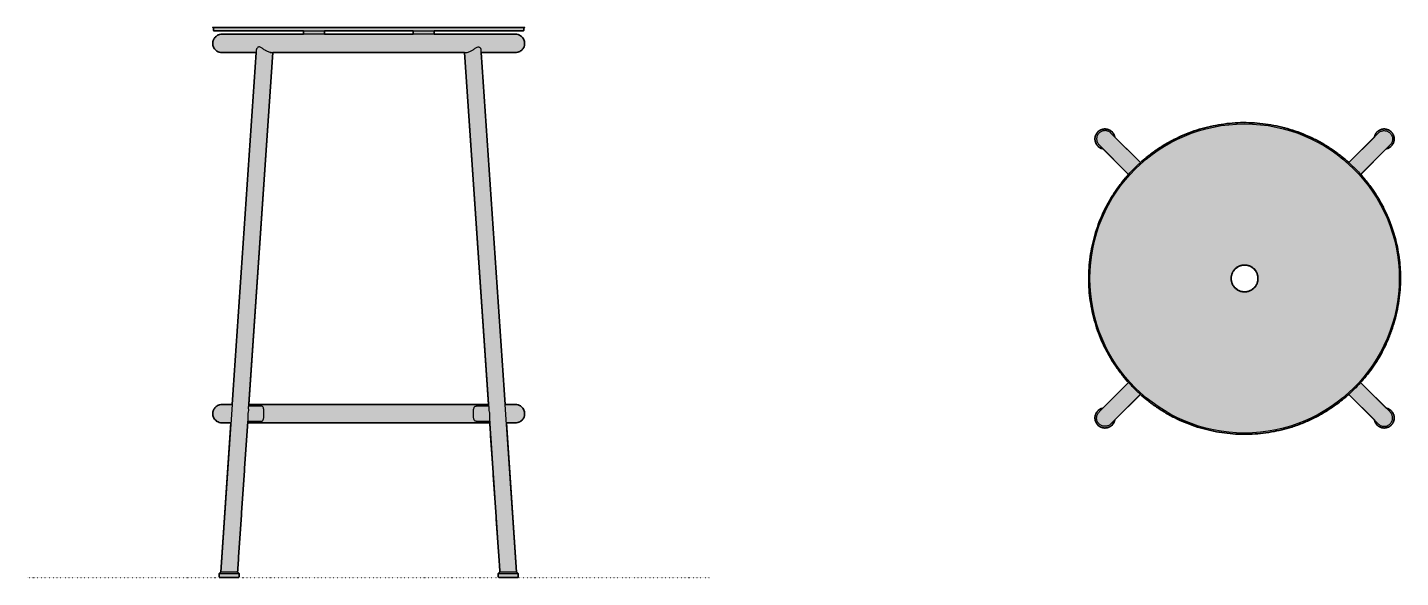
# Model space of a CAD drawing. Header units: millimetres. Extents: x 0 to 1638, y 0 to 657.
import ezdxf

# ---------------------------------------------------------------- set-up
doc = ezdxf.new("R2010")
doc.units = ezdxf.units.MM
doc.linetypes.add('Dots', pattern=[1, 0, -1])
doc.layers.add('Blocks', color=7, linetype='Continuous')
doc.layers.add('Blocks$Fill', color=7, linetype='Continuous', true_color=0xffffff)
for name, color, linetype, lineweight, true_color in [('Blocks$Inner', 7, 'Continuous', 25, 0x007f00), ('Blocks$Outline', 7, 'Continuous', 35, 0xff3f3f), ('Groud', 7, 'Dots', 25, 0x243775)]:
    doc.layers.add(name, color=color, linetype=linetype, lineweight=lineweight, true_color=true_color)

# ---------------------------------------------------------------- blocks, each defined once
blk = doc.blocks.new('Circa Barstool Low Top')
at = {"layer": 'Blocks$Fill'}
h = blk.add_hatch(color=256, dxfattribs=at)
h.paths.add_polyline_path([(450.4, 106), (480.8, 136.5), (481.2, 136.5), (481.6, 136.6), (481.9, 136.8), (482.3, 136.9), (482.7, 137), (483.1, 137.2), (483.4, 137.3), (483.8, 137.5), (484.2, 137.7), (484.5, 137.9), (484.9, 138.1), (485.2, 138.3), (485.5, 138.6), (485.9, 138.8), (486.2, 139.1), (486.5, 139.4), (486.8, 139.6), (487.1, 139.9), (487.4, 140.2), (487.6, 140.6), (487.9, 140.9), (488.1, 141.2), (488.4, 141.5), (488.6, 141.9), (488.8, 142.2), (489, 142.6), (489.2, 142.9), (489.4, 143.3), (489.5, 143.7), (489.7, 144), (489.8, 144.4), (489.9, 144.8), (490, 145.1), (490.1, 145.5), (490.2, 145.9), (490.3, 146.3), (490.3, 146.7), (490.4, 147.1), (490.4, 147.5), (490.4, 147.9), (490.4, 148.3), (490.4, 148.7), (490.4, 149.1), (490.3, 149.5), (490.3, 149.9), (490.2, 150.3), (490.2, 150.8), (490.1, 151.2), (489.9, 151.6), (489.8, 151.9), (489.7, 152.3), (489.5, 152.7), (489.4, 153.1), (489.2, 153.5), (489, 153.8), (488.8, 154.2), (488.6, 154.5), (488.4, 154.9), (488.2, 155.2), (487.9, 155.5), (487.7, 155.8), (487.4, 156.1), (487.2, 156.4), (486.9, 156.7), (486.6, 157), (486.3, 157.2), (486, 157.5), (485.7, 157.7), (485.4, 158), (485.1, 158.2), (484.7, 158.4), (484.4, 158.6), (484, 158.8), (483.7, 159), (483.3, 159.2), (482.9, 159.4), (482.5, 159.5), (482.1, 159.6), (481.7, 159.8), (481.3, 159.9), (480.9, 160), (480.5, 160), (480.1, 160.1), (479.7, 160.2), (479.3, 160.2), (478.9, 160.2), (478.5, 160.2), (478.1, 160.2), (477.7, 160.2), (477.3, 160.2), (476.9, 160.1), (476.5, 160.1), (476.1, 160), (475.7, 159.9), (475.3, 159.8), (475, 159.7), (474.6, 159.6), (474.2, 159.5), (473.9, 159.3), (473.5, 159.2), (473.1, 159), (472.8, 158.8), (472.4, 158.6), (472.1, 158.4), (471.7, 158.2), (471.4, 158), (471.1, 157.7), (470.7, 157.5), (470.4, 157.2), (470.1, 156.9), (469.8, 156.6), (469.5, 156.3), (469.3, 156), (469, 155.7), (468.8, 155.3), (468.5, 155), (468.3, 154.7), (468.1, 154.3), (467.9, 154), (467.7, 153.6), (467.5, 153.2), (467.4, 152.9), (467.2, 152.5), (467.1, 152.1), (466.9, 151.7), (466.8, 151.4), (466.7, 151), (466.7, 150.6), (436.2, 120.2), (431.7, 124.1), (427.1, 127.8), (424.5, 129.9), (421.8, 131.8), (419.1, 133.8), (416.4, 135.7), (413.7, 137.5), (410.9, 139.3), (408.1, 141), (405.2, 142.7), (402.4, 144.3), (399.4, 145.9), (396.5, 147.4), (393.6, 148.9), (390.6, 150.3), (387.6, 151.7), (384.5, 153), (381.5, 154.3), (378.4, 155.5), (375.3, 156.7), (372.2, 157.8), (369, 158.8), (365.9, 159.8), (362.7, 160.7), (359.5, 161.6), (356.3, 162.4), (353.1, 163.2), (349.9, 163.9), (346.6, 164.5), (343.4, 165.1), (340.1, 165.6), (336.8, 166.1), (333.5, 166.5), (330.3, 166.9), (327, 167.2), (323.7, 167.4), (320.4, 167.6), (317.1, 167.7), (313.8, 167.8), (310.4, 167.8), (307.1, 167.7), (303.8, 167.6), (300.5, 167.4), (297.2, 167.2), (293.9, 166.9), (290.6, 166.6), (287.4, 166.2), (284.1, 165.7), (280.8, 165.2), (277.6, 164.6), (274.3, 163.9), (271.1, 163.2), (267.9, 162.5), (264.7, 161.7), (261.5, 160.8), (258.3, 159.9), (255.1, 158.9), (252, 157.9), (248.9, 156.8), (245.8, 155.6), (242.7, 154.4), (239.6, 153.2), (236.6, 151.9), (233.6, 150.5), (230.6, 149.1), (227.6, 147.6), (224.7, 146.1), (221.8, 144.5), (218.9, 142.9), (216.1, 141.2), (213.3, 139.5), (210.5, 137.7), (207.7, 135.8), (205, 134), (202.3, 132), (199.6, 130.1), (197, 128.1), (194.4, 126), (191, 123.1), (187.6, 120.2), (157.2, 150.6), (157.1, 151), (157, 151.4), (156.9, 151.7), (156.8, 152.1), (156.6, 152.5), (156.5, 152.9), (156.3, 153.2), (156.1, 153.6), (156, 154), (155.8, 154.3), (155.5, 154.7), (155.3, 155), (155.1, 155.3), (154.8, 155.7), (154.6, 156), (154.3, 156.3), (154, 156.6), (153.7, 156.9), (153.4, 157.2), (153.1, 157.5), (152.8, 157.7), (152.4, 158), (152.1, 158.2), (151.8, 158.4), (151.4, 158.6), (151.1, 158.8), (150.7, 159), (150.3, 159.2), (150, 159.3), (149.6, 159.5), (149.2, 159.6), (148.9, 159.7), (148.5, 159.8), (148.1, 159.9), (147.7, 160), (147.4, 160.1), (147, 160.1), (146.6, 160.2), (146.2, 160.2), (145.8, 160.2), (145.3, 160.2), (144.9, 160.2), (144.5, 160.2), (144.1, 160.2), (143.7, 160.1), (143.3, 160), (142.9, 160), (142.5, 159.9), (142.1, 159.8), (141.7, 159.6), (141.3, 159.5), (140.9, 159.4), (140.5, 159.2), (140.2, 159), (139.8, 158.8), (139.4, 158.6), (139.1, 158.4), (138.8, 158.2), (138.4, 158), (138.1, 157.7), (137.8, 157.5), (137.5, 157.2), (137.2, 157), (136.9, 156.7), (136.7, 156.4), (136.4, 156.1), (136.1, 155.8), (135.9, 155.5), (135.7, 155.2), (135.4, 154.9), (135.2, 154.5), (135, 154.2), (134.8, 153.8), (134.6, 153.5), (134.4, 153.1), (134.3, 152.7), (134.1, 152.3), (134, 151.9), (133.9, 151.6), (133.8, 151.2), (133.7, 150.8), (133.6, 150.3), (133.5, 149.9), (133.5, 149.5), (133.4, 149.1), (133.4, 148.7), (133.4, 148.3), (133.4, 147.9), (133.4, 147.5), (133.5, 147.1), (133.5, 146.7), (133.6, 146.3), (133.6, 145.9), (133.7, 145.5), (133.8, 145.1), (133.9, 144.8), (134, 144.4), (134.2, 144), (134.3, 143.7), (134.5, 143.3), (134.6, 142.9), (134.8, 142.6), (135, 142.2), (135.2, 141.9), (135.5, 141.5), (135.7, 141.2), (135.9, 140.9), (136.2, 140.6), (136.5, 140.2), (136.7, 139.9), (137, 139.6), (137.3, 139.4), (137.6, 139.1), (138, 138.8), (138.3, 138.6), (138.6, 138.3), (139, 138.1), (139.3, 137.9), (139.7, 137.7), (140, 137.5), (140.4, 137.3), (140.8, 137.2), (141.1, 137), (141.5, 136.9), (141.9, 136.8), (142.3, 136.6), (142.7, 136.5), (143, 136.5), (173.5, 106), (170, 102), (166.6, 97.8), (164.5, 95.2), (162.5, 92.6), (160.6, 89.9), (158.7, 87.2), (156.8, 84.5), (155, 81.7), (153.3, 78.9), (151.6, 76.1), (149.9, 73.2), (148.3, 70.3), (146.8, 67.4), (145.3, 64.4), (143.8, 61.4), (142.5, 58.4), (141.1, 55.4), (139.8, 52.4), (138.6, 49.3), (137.4, 46.2), (136.3, 43.1), (135.3, 40), (134.2, 36.8), (133.3, 33.6), (132.4, 30.5), (131.6, 27.3), (130.8, 24), (130.1, 20.8), (129.4, 17.6), (128.8, 14.3), (128.2, 11.1), (127.8, 7.8), (127.3, 4.5), (126.9, 1.2), (126.6, -2.1), (126.4, -5.4), (126.2, -8.7), (126, -12), (125.9, -15.3), (125.9, -18.6), (126, -21.9), (126.1, -25.2), (126.2, -28.5), (126.4, -31.8), (126.7, -35.1), (127, -38.4), (127.4, -41.7), (127.9, -44.9), (128.4, -48.2), (128.9, -51.5), (129.5, -54.7), (130.2, -58), (131, -61.2), (131.7, -64.4), (132.6, -67.6), (133.5, -70.8), (134.5, -73.9), (135.5, -77.1), (136.6, -80.2), (137.7, -83.3), (138.9, -86.4), (140.1, -89.5), (141.4, -92.5), (142.8, -95.5), (144.2, -98.5), (145.6, -101.5), (147.1, -104.4), (148.7, -107.4), (150.3, -110.2), (151.9, -113.1), (153.7, -115.9), (155.4, -118.7), (157.2, -121.5), (159.1, -124.2), (161, -126.9), (163, -129.6), (165, -132.2), (167, -134.8), (170.2, -138.7), (173.5, -142.5), (143, -173), (142.7, -173), (142.3, -173.1), (141.9, -173.2), (141.5, -173.4), (141.1, -173.5), (140.8, -173.6), (140.4, -173.8), (140, -174), (139.7, -174.2), (139.3, -174.4), (139, -174.6), (138.6, -174.8), (138.3, -175.1), (138, -175.3), (137.6, -175.6), (137.3, -175.8), (137, -176.1), (136.7, -176.4), (136.5, -176.7), (136.2, -177), (135.9, -177.4), (135.7, -177.7), (135.5, -178), (135.2, -178.4), (135, -178.7), (134.8, -179.1), (134.6, -179.4), (134.5, -179.8), (134.3, -180.1), (134.2, -180.5), (134, -180.9), (133.9, -181.2), (133.8, -181.6), (133.7, -182), (133.6, -182.4), (133.6, -182.8), (133.5, -183.2), (133.5, -183.6), (133.4, -184), (133.4, -184.4), (133.4, -184.8), (133.4, -185.2), (133.4, -185.6), (133.5, -186), (133.5, -186.4), (133.6, -186.8), (133.7, -187.2), (133.8, -187.6), (133.9, -188), (134, -188.4), (134.1, -188.8), (134.3, -189.2), (134.4, -189.6), (134.6, -190), (134.8, -190.3), (135, -190.7), (135.2, -191), (135.4, -191.4), (135.7, -191.7), (135.9, -192), (136.1, -192.3), (136.4, -192.6), (136.7, -192.9), (136.9, -193.2), (137.2, -193.5), (137.5, -193.7), (137.8, -194), (138.1, -194.2), (138.4, -194.5), (138.8, -194.7), (139.1, -194.9), (139.4, -195.1), (139.8, -195.3), (140.2, -195.5), (140.5, -195.7), (140.9, -195.8), (141.3, -196), (141.7, -196.1), (142.1, -196.2), (142.5, -196.4), (142.9, -196.4), (143.3, -196.5), (143.7, -196.6), (144.1, -196.6), (144.5, -196.7), (144.9, -196.7), (145.3, -196.7), (145.8, -196.7), (146.2, -196.7), (146.6, -196.7), (147, -196.6), (147.4, -196.6), (147.7, -196.5), (148.1, -196.4), (148.5, -196.3), (148.9, -196.2), (149.2, -196.1), (149.6, -196), (150, -195.8), (150.3, -195.7), (150.7, -195.5), (151.1, -195.3), (151.4, -195.1), (151.8, -194.9), (152.1, -194.7), (152.4, -194.4), (152.8, -194.2), (153.1, -193.9), (153.4, -193.7), (153.7, -193.4), (154, -193.1), (154.3, -192.8), (154.6, -192.5), (154.8, -192.2), (155.1, -191.8), (155.3, -191.5), (155.5, -191.2), (155.8, -190.8), (156, -190.4), (156.1, -190.1), (156.3, -189.7), (156.5, -189.4), (156.6, -189), (156.8, -188.6), (156.9, -188.2), (157, -187.8), (157.1, -187.5), (157.2, -187.1), (187.7, -156.6), (191.3, -159.8), (195, -162.9), (197.6, -164.9), (200.2, -166.9), (202.9, -168.9), (205.6, -170.8), (208.3, -172.7), (211.1, -174.5), (213.9, -176.3), (216.7, -178), (219.5, -179.7), (222.4, -181.3), (225.3, -182.8), (228.3, -184.3), (231.3, -185.8), (234.2, -187.2), (237.3, -188.6), (240.3, -189.9), (243.4, -191.1), (246.5, -192.3), (249.6, -193.4), (252.7, -194.5), (255.8, -195.6), (259, -196.5), (262.2, -197.4), (265.4, -198.3), (268.6, -199.1), (271.8, -199.8), (275, -200.5), (278.3, -201.1), (281.5, -201.7), (284.8, -202.2), (288.1, -202.7), (291.4, -203.1), (294.7, -203.4), (298, -203.7), (301.3, -203.9), (304.6, -204.1), (307.9, -204.2), (311.2, -204.2), (314.5, -204.2), (317.8, -204.1), (321.1, -204), (324.4, -203.8), (327.7, -203.5), (331, -203.2), (334.2, -202.9), (337.4, -202.5), (340.7, -202), (343.9, -201.4), (350.1, -200.3), (356.3, -198.9), (362.2, -197.3), (368.1, -195.5), (371.6, -194.4), (375.2, -193.1), (378.6, -191.8), (382, -190.5), (385.3, -189.1), (388.6, -187.7), (391.8, -186.2), (395, -184.6), (398.4, -182.9), (401.7, -181.1), (405.3, -179.1), (409, -176.9), (412.9, -174.4), (416.8, -171.8), (421, -168.9), (425.2, -165.8), (428.6, -163), (432.1, -160.2), (436.2, -156.6), (466.7, -187.1), (466.7, -187.5), (466.8, -187.8), (466.9, -188.2), (467.1, -188.6), (467.2, -189), (467.4, -189.4), (467.5, -189.7), (467.7, -190.1), (467.9, -190.4), (468.1, -190.8), (468.3, -191.2), (468.5, -191.5), (468.8, -191.8), (469, -192.2), (469.3, -192.5), (469.5, -192.8), (469.8, -193.1), (470.1, -193.4), (470.4, -193.7), (470.7, -193.9), (471.1, -194.2), (471.4, -194.4), (471.7, -194.7), (472.1, -194.9), (472.4, -195.1), (472.8, -195.3), (473.1, -195.5), (473.5, -195.7), (473.9, -195.8), (474.2, -196), (474.6, -196.1), (475, -196.2), (475.3, -196.3), (475.7, -196.4), (476.1, -196.5), (476.5, -196.6), (476.9, -196.6), (477.3, -196.7), (477.7, -196.7), (478.1, -196.7), (478.5, -196.7), (478.9, -196.7), (479.3, -196.7), (479.7, -196.6), (480.1, -196.6), (480.5, -196.5), (480.9, -196.4), (481.3, -196.4), (481.7, -196.2), (482.1, -196.1), (482.5, -196), (482.9, -195.8), (483.3, -195.7), (483.7, -195.5), (484, -195.3), (484.4, -195.1), (484.7, -194.9), (485.1, -194.7), (485.4, -194.5), (485.7, -194.2), (486, -194), (486.3, -193.7), (486.6, -193.5), (486.9, -193.2), (487.2, -192.9), (487.4, -192.6), (487.7, -192.3), (487.9, -192), (488.2, -191.7), (488.4, -191.4), (488.6, -191), (488.8, -190.7), (489, -190.3), (489.2, -190), (489.4, -189.6), (489.5, -189.2), (489.7, -188.8), (489.8, -188.4), (489.9, -188), (490.1, -187.6), (490.2, -187.2), (490.2, -186.8), (490.3, -186.4), (490.3, -186), (490.4, -185.6), (490.4, -185.2), (490.4, -184.8), (490.4, -184.4), (490.4, -184), (490.4, -183.6), (490.3, -183.2), (490.3, -182.8), (490.2, -182.4), (490.1, -182), (490, -181.6), (489.9, -181.2), (489.8, -180.9), (489.7, -180.5), (489.5, -180.1), (489.4, -179.8), (489.2, -179.4), (489, -179.1), (488.8, -178.7), (488.6, -178.4), (488.4, -178), (488.1, -177.7), (487.9, -177.4), (487.6, -177), (487.4, -176.7), (487.1, -176.4), (486.8, -176.1), (486.5, -175.8), (486.2, -175.6), (485.9, -175.3), (485.5, -175.1), (485.2, -174.8), (484.9, -174.6), (484.5, -174.4), (484.2, -174.2), (483.8, -174), (483.4, -173.8), (483.1, -173.6), (482.7, -173.5), (482.3, -173.4), (481.9, -173.2), (481.6, -173.1), (481.2, -173), (480.8, -173), (450.3, -142.5), (453.5, -138.9), (457.1, -134.5), (460.5, -130.1), (464, -125.3), (467.4, -120.4), (470.7, -115.1), (473.9, -109.7), (475.4, -106.9), (477, -104), (479.9, -98.2), (481.3, -95.1), (482.7, -91.9), (484, -88.8), (485.3, -85.6), (486.5, -82.3), (489.9, -72.2), (492.7, -61.8), (493.6, -58.3), (494.3, -54.9), (494.9, -51.5), (495.5, -48.1), (496, -44.7), (496.8, -38.2), (497.2, -35), (497.4, -31.7), (497.8, -25.5), (497.9, -19.2), (497.9, -13.3), (497.6, -7.4), (497.2, -1.8), (496.6, 3.7), (495.8, 10), (494.7, 16.2), (493.5, 21.9), (492.2, 27.6), (490.8, 32.8), (489.3, 37.9), (487.7, 42.6), (486, 47.2), (484.4, 51.3), (482.7, 55.5), (481.2, 58.9), (479.6, 62.3), (478.1, 65.3), (476.6, 68.2), (473.8, 73.5), (470.8, 78.5), (467.7, 83.5), (464.4, 88.4), (462.3, 91.2), (460.2, 94), (458.1, 96.8), (455.9, 99.5), (453.2, 102.8)], flags=0)
h.paths.add_polyline_path([(327.9, -18.2), (327.9, -18.6), (327.9, -19), (327.9, -19.3), (327.9, -19.7), (327.8, -20), (327.8, -20.4), (327.7, -20.8), (327.6, -21.2), (327.6, -21.5), (327.5, -21.9), (327.4, -22.3), (327.3, -22.6), (327.2, -23), (327.1, -23.4), (326.9, -23.8), (326.8, -24.1), (326.6, -24.5), (326.5, -24.9), (326.3, -25.2), (326.1, -25.6), (325.9, -25.9), (325.7, -26.3), (325.5, -26.7), (325.3, -27), (325.1, -27.3), (324.8, -27.7), (324.6, -28), (324.3, -28.3), (324.1, -28.6), (323.8, -29), (323.5, -29.3), (323.2, -29.6), (322.9, -29.8), (322.6, -30.1), (322.3, -30.4), (322, -30.7), (321.7, -30.9), (321.3, -31.2), (321, -31.4), (320.7, -31.6), (320.3, -31.9), (320, -32.1), (319.6, -32.3), (319.3, -32.5), (318.9, -32.6), (318.5, -32.8), (318.2, -33), (317.8, -33.1), (317.4, -33.3), (317.1, -33.4), (316.7, -33.5), (316.3, -33.6), (315.9, -33.7), (315.6, -33.8), (315.2, -33.9), (314.8, -34), (314.5, -34), (314.1, -34.1), (313.7, -34.1), (313.4, -34.2), (313, -34.2), (312.6, -34.2), (312.3, -34.2), (311.9, -34.2), (311.6, -34.2), (311.2, -34.2), (310.8, -34.2), (310.5, -34.2), (310.1, -34.1), (309.7, -34.1), (309.4, -34), (309, -34), (308.6, -33.9), (308.3, -33.8), (307.9, -33.7), (307.5, -33.6), (307.1, -33.5), (306.8, -33.4), (306.4, -33.3), (306, -33.1), (305.7, -33), (305.3, -32.8), (304.9, -32.6), (304.6, -32.5), (304.2, -32.3), (303.9, -32.1), (303.5, -31.9), (303.2, -31.6), (302.8, -31.4), (302.5, -31.2), (302.2, -30.9), (301.8, -30.7), (301.5, -30.4), (301.2, -30.1), (300.9, -29.8), (300.6, -29.6), (300.3, -29.3), (300, -29), (299.8, -28.6), (299.5, -28.3), (299.2, -28), (299, -27.7), (298.8, -27.3), (298.5, -27), (298.3, -26.7), (298.1, -26.3), (297.9, -25.9), (297.7, -25.6), (297.5, -25.2), (297.4, -24.9), (297.2, -24.5), (297, -24.1), (296.9, -23.8), (296.8, -23.4), (296.6, -23), (296.5, -22.6), (296.4, -22.3), (296.3, -21.9), (296.3, -21.5), (296.2, -21.2), (296.1, -20.8), (296.1, -20.4), (296, -20), (296, -19.7), (296, -19.3), (295.9, -19), (295.9, -18.6), (295.9, -18.2), (295.9, -17.9), (295.9, -17.5), (296, -17.2), (296, -16.8), (296, -16.4), (296.1, -16.1), (296.1, -15.7), (296.2, -15.3), (296.3, -15), (296.3, -14.6), (296.4, -14.2), (296.5, -13.8), (296.6, -13.5), (296.8, -13.1), (296.9, -12.7), (297, -12.4), (297.2, -12), (297.4, -11.6), (297.5, -11.3), (297.7, -10.9), (297.9, -10.5), (298.1, -10.2), (298.3, -9.8), (298.5, -9.5), (298.8, -9.1), (299, -8.8), (299.2, -8.5), (299.5, -8.2), (299.8, -7.8), (300, -7.5), (300.3, -7.2), (300.6, -6.9), (300.9, -6.6), (301.2, -6.4), (301.5, -6.1), (301.8, -5.8), (302.2, -5.6), (302.5, -5.3), (302.8, -5.1), (303.2, -4.9), (303.5, -4.6), (303.9, -4.4), (304.2, -4.2), (304.6, -4), (304.9, -3.8), (305.3, -3.7), (305.7, -3.5), (306, -3.4), (306.4, -3.2), (306.8, -3.1), (307.1, -3), (307.5, -2.9), (307.9, -2.8), (308.3, -2.7), (308.6, -2.6), (309, -2.5), (309.4, -2.4), (309.7, -2.4), (310.1, -2.3), (310.5, -2.3), (310.8, -2.3), (311.2, -2.3), (311.6, -2.2), (311.9, -2.2), (312.3, -2.2), (312.6, -2.3), (313, -2.3), (313.4, -2.3), (313.7, -2.3), (314.1, -2.4), (314.5, -2.4), (314.8, -2.5), (315.2, -2.6), (315.6, -2.7), (315.9, -2.8), (316.3, -2.9), (316.7, -3), (317.1, -3.1), (317.4, -3.2), (317.8, -3.4), (318.2, -3.5), (318.5, -3.7), (318.9, -3.8), (319.3, -4), (319.6, -4.2), (320, -4.4), (320.3, -4.6), (320.7, -4.9), (321, -5.1), (321.3, -5.3), (321.7, -5.6), (322, -5.8), (322.3, -6.1), (322.6, -6.4), (322.9, -6.6), (323.2, -6.9), (323.5, -7.2), (323.8, -7.5), (324.1, -7.8), (324.3, -8.2), (324.6, -8.5), (324.8, -8.8), (325.1, -9.1), (325.3, -9.5), (325.5, -9.8), (325.7, -10.2), (325.9, -10.5), (326.1, -10.9), (326.3, -11.3), (326.5, -11.6), (326.6, -12), (326.8, -12.4), (326.9, -12.7), (327.1, -13.1), (327.2, -13.5), (327.3, -13.8), (327.4, -14.2), (327.5, -14.6), (327.6, -15), (327.6, -15.3), (327.7, -15.7), (327.8, -16.1), (327.8, -16.4), (327.9, -16.8), (327.9, -17.2), (327.9, -17.5), (327.9, -17.9)], flags=0)
at = {"layer": 'Blocks$Inner'}
for p, q in [((187.7, 120.1), (152.5, 155.3)), ((471.3, 155.3), (436.2, 120.1)), ((138.3, 141.2), (173.5, 106)), ((450.3, 105.9), (485.5, 141.2)), ((173.6, -142.4), (138.3, -177.6)), ((485.5, -177.6), (450.3, -142.4)), ((152.5, -191.8), (187.7, -156.5)), ((436.1, -156.6), (471.3, -191.8))]:
    blk.add_line(p, q, dxfattribs=at)
for radius in [184.5, 16]:
    blk.add_circle((311.9, -18.2), radius, dxfattribs=at)
for centre, start, end in [((145.4, 148.2), 11.4427, 258.5573), ((478.4, 148.2), 281.4427, 168.5573), ((145.4, -184.7), 101.4427, 348.5573), ((478.4, -184.7), 191.4427, 78.5573)]:
    blk.add_arc(centre, 12, start, end, dxfattribs=at)
for points, knots in [([(489.9, -72.2), (491.2, -67.6), (493.7, -58.5), (496.1, -45), (497.6, -31.9), (498.1, -19.5), (497.7, -7.6), (496.7, 4.2), (494.9, 15.9), (492.4, 27.3), (489.4, 37.6), (486.2, 46.9), (483, 55), (479.8, 62), (476.8, 68), (473.8, 73.5), (470.8, 78.5), (467.7, 83.5), (462.9, 90.6), (456, 99.7), (446.9, 110), (437.2, 119.5), (427.2, 128), (416.5, 135.8), (405.3, 142.8), (393.6, 149.1), (381.5, 154.4), (369.1, 158.9), (356.4, 162.6), (343.4, 165.3), (330.3, 167), (317.1, 167.9), (303.8, 167.8), (290.6, 166.7), (277.5, 164.7), (264.6, 161.8), (251.9, 158), (239.6, 153.3), (227.6, 147.7), (216, 141.3), (204.9, 134.1), (194.3, 126.1), (184.4, 117.4), (175.1, 108), (166.4, 97.9), (158.6, 87.3), (151.4, 76.1), (145.1, 64.5), (139.7, 52.4), (135.1, 40), (131.4, 27.3), (128.6, 14.4), (126.8, 1.2), (125.9, -12), (125.9, -25.2), (126.9, -38.4), (128.8, -51.5), (131.6, -64.4), (135.3, -77.1), (140, -89.5), (145.5, -101.6), (151.8, -113.2), (159, -124.3), (166.9, -134.9), (175.6, -144.9), (184.9, -154.3), (194.9, -163), (205.5, -170.9), (216.6, -178.1), (228.2, -184.5), (240.2, -190), (252.6, -194.7), (265.3, -198.4), (278.3, -201.3), (291.3, -203.2), (304.5, -204.2), (317.8, -204.3), (330.9, -203.4), (343.8, -201.6), (356.2, -199), (366.6, -196.1), (375.1, -193.2), (382, -190.6), (388.6, -187.7), (395.2, -184.6), (402, -181), (409.3, -176.8), (417.1, -171.7), (424.8, -166.1), (432.3, -160.1), (439.4, -153.8), (446.5, -146.7), (453.7, -138.8), (460.8, -130), (467.6, -120.3), (474.1, -109.6), (480.1, -98), (485.6, -85.5), (488.4, -76.7), (489.9, -72.2)], [0, 0, 0, 0, 0.012312, 0.024078, 0.035297, 0.045969, 0.056095, 0.065674, 0.076447, 0.086433, 0.095632, 0.104043, 0.111668, 0.118074, 0.123794, 0.128888, 0.133887, 0.138911, 0.143962, 0.155968, 0.168118, 0.179291, 0.190579, 0.201899, 0.213219, 0.224539, 0.235859, 0.247179, 0.258499, 0.269819, 0.281139, 0.292459, 0.303779, 0.315099, 0.326418, 0.337738, 0.349058, 0.360378, 0.371698, 0.383018, 0.394338, 0.405658, 0.416978, 0.428298, 0.439618, 0.450938, 0.462258, 0.473578, 0.484898, 0.496218, 0.507537, 0.518857, 0.530177, 0.541497, 0.552817, 0.564137, 0.575457, 0.586777, 0.598097, 0.609417, 0.620737, 0.632057, 0.643377, 0.654697, 0.666017, 0.677336, 0.688656, 0.699976, 0.711296, 0.722616, 0.733936, 0.745256, 0.756576, 0.767896, 0.779216, 0.790536, 0.801856, 0.813175, 0.824318, 0.835143, 0.845652, 0.85206, 0.858345, 0.864505, 0.870544, 0.876972, 0.884194, 0.892208, 0.901014, 0.908631, 0.916754, 0.925385, 0.934523, 0.944168, 0.95432, 0.964979, 0.976146, 0.987819, 1, 1, 1, 1]), ([(152.5, 155.3), (152.3, 155.4), (151.8, 156), (150.8, 156.7), (149.3, 157.5), (147.7, 158), (146.1, 158.3), (144.4, 158.2), (142.8, 157.9), (141.2, 157.3), (139.7, 156.5), (138.5, 155.5), (137.4, 154.2), (136.5, 152.8), (135.8, 151.3), (135.5, 149.6), (135.4, 148), (135.6, 146.3), (136, 144.7), (136.7, 143.2), (137.5, 142), (138.1, 141.4), (138.4, 141.2)], [0, 0, 0, 0, 0.017307, 0.070232, 0.123157, 0.176082, 0.229007, 0.281932, 0.334857, 0.387782, 0.440707, 0.493632, 0.546557, 0.599482, 0.652407, 0.705332, 0.758257, 0.811182, 0.864107, 0.917032, 0.969956, 1, 1, 1, 1]), ([(471.4, 155.3), (471.5, 155.4), (472, 156), (473.1, 156.7), (474.5, 157.5), (476.1, 158), (477.8, 158.3), (479.4, 158.2), (481.1, 157.9), (482.6, 157.3), (484.1, 156.5), (485.4, 155.5), (486.5, 154.2), (487.4, 152.8), (488, 151.3), (488.4, 149.6), (488.5, 148), (488.3, 146.3), (487.8, 144.7), (487.1, 143.2), (486.3, 142), (485.7, 141.4), (485.5, 141.2)], [0, 0, 0, 0, 0.017307, 0.070232, 0.123157, 0.176082, 0.229007, 0.281932, 0.334857, 0.387782, 0.440707, 0.493632, 0.546557, 0.599482, 0.652407, 0.705332, 0.758257, 0.811182, 0.864107, 0.917032, 0.969956, 1, 1, 1, 1]), ([(152.5, -191.8), (152.3, -191.9), (151.8, -192.4), (150.8, -193.2), (149.3, -194), (147.7, -194.5), (146.1, -194.7), (144.4, -194.7), (142.8, -194.4), (141.2, -193.8), (139.7, -193), (138.5, -192), (137.4, -190.7), (136.5, -189.3), (135.8, -187.7), (135.5, -186.1), (135.4, -184.5), (135.6, -182.8), (136, -181.2), (136.7, -179.7), (137.5, -178.5), (138.1, -177.9), (138.4, -177.7)], [0, 0, 0, 0, 0.017307, 0.070232, 0.123157, 0.176082, 0.229007, 0.281932, 0.334857, 0.387782, 0.440707, 0.493632, 0.546557, 0.599482, 0.652407, 0.705332, 0.758257, 0.811182, 0.864107, 0.917032, 0.969956, 1, 1, 1, 1]), ([(471.4, -191.8), (471.5, -191.9), (472, -192.4), (473.1, -193.2), (474.5, -194), (476.1, -194.5), (477.8, -194.7), (479.4, -194.7), (481.1, -194.4), (482.6, -193.8), (484.1, -193), (485.4, -192), (486.5, -190.7), (487.4, -189.3), (488, -187.7), (488.4, -186.1), (488.5, -184.5), (488.3, -182.8), (487.8, -181.2), (487.1, -179.7), (486.3, -178.5), (485.7, -177.9), (485.5, -177.7)], [0, 0, 0, 0, 0.017307, 0.070232, 0.123157, 0.176082, 0.229007, 0.281932, 0.334857, 0.387782, 0.440707, 0.493632, 0.546557, 0.599482, 0.652407, 0.705332, 0.758257, 0.811182, 0.864107, 0.917032, 0.969956, 1, 1, 1, 1])]:
    blk.add_open_spline(points, degree=3, knots=knots, dxfattribs=at)
at = {"layer": 'Blocks$Outline'}
for points in [[(187.6, 120.2), (157.2, 150.6)], [(466.7, 150.6), (436.2, 120.2)], [(143, 136.5), (173.5, 106)], [(450.4, 106), (480.8, 136.5)], [(173.5, -142.5), (143, -173)], [(480.8, -173), (450.3, -142.5)], [(157.2, -187.1), (187.7, -156.6)], [(436.2, -156.6), (466.7, -187.1)]]:
    blk.add_lwpolyline(points, dxfattribs=at)
for points, knots in [([(436.2, 120.2), (433.3, 122.8), (426.8, 128.2), (416.5, 135.8), (405.3, 142.8), (393.6, 149.1), (381.5, 154.4), (369.1, 158.9), (356.4, 162.6), (343.4, 165.3), (330.3, 167), (317.1, 167.9), (303.8, 167.8), (290.6, 166.7), (277.5, 164.7), (264.6, 161.8), (251.9, 158), (239.6, 153.3), (227.6, 147.7), (216, 141.3), (204.9, 134.1), (195.5, 127), (189.9, 122.2), (187.6, 120.2)], [0.180383, 0.180383, 0.180383, 0.180383, 0.1905793, 0.2018992, 0.2132191, 0.2245391, 0.235859, 0.247179, 0.2584989, 0.2698188, 0.2811388, 0.2924587, 0.3037786, 0.3150986, 0.3264185, 0.3377384, 0.3490584, 0.3603783, 0.3716982, 0.3830182, 0.3943381, 0.405658, 0.4133304, 0.4133304, 0.4133304, 0.4133304]), ([(173.5, 106), (171.1, 103.4), (165.9, 97.3), (158.6, 87.3), (151.4, 76.1), (145.1, 64.5), (139.7, 52.4), (135.1, 40), (131.4, 27.3), (128.6, 14.4), (126.8, 1.2), (125.9, -12), (125.9, -25.2), (126.9, -38.4), (128.8, -51.5), (131.6, -64.4), (135.3, -77.1), (140, -89.5), (145.5, -101.6), (151.8, -113.2), (159, -124.3), (166.3, -134.1), (171.3, -140), (173.5, -142.5)], [0.4304517, 0.4304517, 0.4304517, 0.4304517, 0.4396178, 0.4509378, 0.4622577, 0.4735776, 0.4848976, 0.4962175, 0.5075374, 0.5188574, 0.5301773, 0.5414972, 0.5528172, 0.5641371, 0.5754571, 0.586777, 0.5980969, 0.6094169, 0.6207368, 0.6320567, 0.6433767, 0.6546966, 0.6632787, 0.6632787, 0.6632787, 0.6632787]), ([(489.9, -72.2), (491.2, -67.6), (493.7, -58.5), (496.1, -45), (497.6, -31.9), (498.1, -19.5), (497.7, -7.6), (496.7, 4.2), (494.9, 15.9), (492.4, 27.3), (489.4, 37.6), (486.2, 46.9), (483, 55), (479.8, 62), (476.8, 68), (473.8, 73.5), (470.8, 78.5), (467.7, 83.5), (462.9, 90.6), (457.1, 98.2), (452.2, 103.9), (450.4, 106)], [0, 0, 0, 0, 0.012312, 0.0240775, 0.0352965, 0.045969, 0.0560949, 0.0656742, 0.0764471, 0.0864331, 0.0956318, 0.1040434, 0.1116678, 0.1180736, 0.1237936, 0.1288884, 0.1338867, 0.1389112, 0.1439617, 0.1559676, 0.1632617, 0.1632617, 0.1632617, 0.1632617]), ([(450.3, -142.5), (451.4, -141.3), (454.9, -137.2), (460.8, -130), (467.6, -120.3), (474.1, -109.6), (480.1, -98), (485.6, -85.5), (488.4, -76.7), (489.9, -72.2)], [0.930409, 0.930409, 0.930409, 0.930409, 0.93452261, 0.94416769, 0.95431994, 0.96497933, 0.97614581, 0.98781938, 1, 1, 1, 1]), ([(187.7, -156.6), (190.1, -158.8), (195.9, -163.7), (205.5, -170.9), (216.6, -178.1), (228.2, -184.5), (240.2, -190), (252.6, -194.7), (265.3, -198.4), (278.3, -201.3), (291.3, -203.2), (304.5, -204.2), (317.8, -204.3), (330.9, -203.4), (343.8, -201.6), (356.2, -199), (366.6, -196.1), (375.1, -193.2), (382, -190.6), (388.6, -187.7), (395.2, -184.6), (402, -181), (409.3, -176.8), (417.1, -171.7), (424.8, -166.1), (431.2, -161), (434.8, -157.8), (436.2, -156.6)], [0.6804, 0.6804, 0.6804, 0.6804, 0.6886564, 0.6999763, 0.7112963, 0.7226162, 0.7339361, 0.7452561, 0.756576, 0.7678959, 0.7792159, 0.7905358, 0.8018557, 0.8131751, 0.8243176, 0.8351433, 0.8456524, 0.8520604, 0.8583447, 0.8645052, 0.8705437, 0.8769724, 0.8841938, 0.8922078, 0.9010143, 0.9086305, 0.9132862, 0.9132862, 0.9132862, 0.9132862])]:
    blk.add_open_spline(points, degree=3, knots=knots, dxfattribs=at)
for points, weights, knots in [([(157.2, 150.6), (155.8, 157.6), (148.9, 159.7), (142, 161.8), (136.9, 156.7), (131.9, 151.6), (133.9, 144.8), (136, 137.9), (143, 136.5)], [1, 0.858160548835, 1, 0.858160548835, 1, 0.858160548835, 1, 0.858160548835, 1], [0, 0, 0, 12.938891, 12.938891, 25.877782, 25.877782, 38.816674, 38.816674, 51.755565, 51.755565, 51.755565]), ([(480.8, 136.5), (487.8, 137.9), (489.9, 144.8), (492, 151.6), (486.9, 156.7), (481.8, 161.8), (475, 159.7), (468.1, 157.6), (466.7, 150.6)], [1, 0.858160548835, 1, 0.858160548835, 1, 0.858160548835, 1, 0.858160548835, 1], [0, 0, 0, 12.938891, 12.938891, 25.877782, 25.877782, 38.816674, 38.816674, 51.755565, 51.755565, 51.755565]), ([(327.9, -18.2), (327.9, -34.2), (311.9, -34.2), (295.9, -34.2), (295.9, -18.2), (295.9, -2.2), (311.9, -2.2), (327.9, -2.2), (327.9, -18.2)], [1, 0.707106781187, 1, 0.707106781187, 1, 0.707106781187, 1, 0.707106781187, 1], [-100.530965, -100.530965, -100.530965, -75.398224, -75.398224, -50.265482, -50.265482, -25.132741, -25.132741, 0, 0, 0]), ([(143, -173), (136, -174.4), (133.9, -181.2), (131.9, -188.1), (136.9, -193.2), (142, -198.3), (148.9, -196.2), (155.8, -194.1), (157.2, -187.1)], [1, 0.858160548835, 1, 0.858160548835, 1, 0.858160548835, 1, 0.858160548835, 1], [0, 0, 0, 12.938891, 12.938891, 25.877782, 25.877782, 38.816674, 38.816674, 51.755565, 51.755565, 51.755565]), ([(466.7, -187.1), (468.1, -194.1), (475, -196.2), (481.8, -198.3), (486.9, -193.2), (492, -188.1), (489.9, -181.2), (487.8, -174.4), (480.8, -173)], [1, 0.858160548835, 1, 0.858160548835, 1, 0.858160548835, 1, 0.858160548835, 1], [0, 0, 0, 12.938891, 12.938891, 25.877782, 25.877782, 38.816674, 38.816674, 51.755565, 51.755565, 51.755565])]:
    blk.add_rational_spline(points, weights, degree=2, knots=knots, dxfattribs=at)
blk = doc.blocks.new('Circa Barstool Low Side')
at = {"layer": 'Blocks$Fill'}
h = blk.add_hatch(color=256, dxfattribs=at)
h.paths.add_polyline_path([(551.4, 184.6), (563.5, 6.6), (561.5, 4.6), (561.5, 1.5), (561.5, 1.5), (561.5, 1.4), (561.5, 1.4), (561.5, 1.4), (561.5, 1.3), (561.5, 1.3), (561.5, 1.3), (561.5, 1.2), (561.5, 1.2), (561.5, 1.2), (561.5, 1.1), (561.5, 1.1), (561.6, 1.1), (561.6, 1), (561.6, 1), (561.6, 0.9), (561.6, 0.9), (561.6, 0.9), (561.6, 0.8), (561.7, 0.8), (561.7, 0.8), (561.7, 0.7), (561.7, 0.7), (561.7, 0.7), (561.8, 0.6), (561.8, 0.6), (561.8, 0.6), (561.8, 0.6), (561.9, 0.5), (561.9, 0.5), (561.9, 0.5), (561.9, 0.4), (562, 0.4), (562, 0.4), (562, 0.4), (562, 0.3), (562.1, 0.3), (562.1, 0.3), (562.1, 0.3), (562.2, 0.2), (562.2, 0.2), (562.2, 0.2), (562.3, 0.2), (562.3, 0.2), (562.3, 0.2), (562.4, 0.1), (562.4, 0.1), (562.4, 0.1), (562.5, 0.1), (562.5, 0.1), (562.5, 0.1), (562.6, 0.1), (562.6, 0), (562.6, 0), (562.7, 0), (562.7, 0), (562.8, 0), (562.8, 0), (562.8, 0), (562.9, 0), (562.9, 0), (562.9, 0), (563, 0), (563, 0), (584, 0), (584, 0), (584.1, 0), (584.1, 0), (584.1, 0), (584.2, 0), (584.2, 0), (584.2, 0), (584.3, 0), (584.3, 0), (584.3, 0), (584.4, 0), (584.4, 0.1), (584.4, 0.1), (584.5, 0.1), (584.5, 0.1), (584.5, 0.1), (584.6, 0.1), (584.6, 0.1), (584.6, 0.2), (584.7, 0.2), (584.7, 0.2), (584.7, 0.2), (584.8, 0.2), (584.8, 0.2), (584.8, 0.3), (584.9, 0.3), (584.9, 0.3), (584.9, 0.3), (585, 0.4), (585, 0.4), (585, 0.4), (585.1, 0.4), (585.1, 0.5), (585.1, 0.5), (585.1, 0.5), (585.2, 0.6), (585.2, 0.6), (585.2, 0.6), (585.2, 0.6), (585.2, 0.7), (585.3, 0.7), (585.3, 0.7), (585.3, 0.8), (585.3, 0.8), (585.3, 0.8), (585.4, 0.9), (585.4, 0.9), (585.4, 0.9), (585.4, 1), (585.4, 1), (585.4, 1.1), (585.4, 1.1), (585.4, 1.1), (585.5, 1.2), (585.5, 1.2), (585.5, 1.2), (585.5, 1.3), (585.5, 1.3), (585.5, 1.3), (585.5, 1.4), (585.5, 1.4), (585.5, 1.4), (585.5, 1.5), (585.5, 1.5), (585.5, 4.6), (583.5, 6.6), (571.4, 184.6), (582, 184.6), (582.8, 184.7), (583.5, 184.7), (583.8, 184.8), (584.2, 184.8), (584.5, 184.9), (584.7, 184.9), (584.8, 185), (585, 185), (585.2, 185), (585.3, 185.1), (585.5, 185.1), (585.8, 185.2), (586.1, 185.4), (586.4, 185.5), (586.7, 185.6), (587, 185.8), (587.2, 185.9), (587.5, 186), (587.7, 186.2), (588, 186.3), (588.2, 186.5), (588.5, 186.7), (588.7, 186.8), (588.9, 187), (589.2, 187.2), (589.3, 187.4), (589.5, 187.5), (589.7, 187.7), (589.9, 187.9), (590.1, 188.1), (590.3, 188.3), (590.4, 188.5), (590.6, 188.7), (590.7, 188.8), (590.9, 189), (591, 189.2), (591.1, 189.4), (591.3, 189.6), (591.4, 189.8), (591.5, 190), (591.6, 190.1), (591.7, 190.3), (591.8, 190.5), (591.9, 190.7), (592, 190.8), (592, 191), (592.1, 191.2), (592.2, 191.4), (592.3, 191.5), (592.4, 191.8), (592.5, 192.1), (592.6, 192.4), (592.7, 192.8), (592.7, 193), (592.8, 193.3), (592.9, 193.6), (592.9, 193.9), (593, 194.2), (593, 194.6), (593, 194.9), (593, 195.3), (593, 195.5), (593, 195.7), (593, 195.9), (593, 196.1), (593, 196.3), (593, 196.6), (593, 196.8), (593, 197), (592.9, 197.2), (592.9, 197.5), (592.8, 197.7), (592.8, 197.9), (592.7, 198.2), (592.7, 198.4), (592.6, 198.7), (592.5, 198.9), (592.5, 199.2), (592.4, 199.4), (592.3, 199.7), (592.2, 199.9), (592, 200.2), (591.9, 200.4), (591.8, 200.7), (591.7, 200.9), (591.5, 201.2), (591.3, 201.5), (591.2, 201.7), (591, 202), (590.8, 202.3), (590.6, 202.5), (590.4, 202.7), (590.2, 203), (590, 203.2), (589.7, 203.5), (589.5, 203.7), (589.2, 203.9), (588.9, 204.2), (588.7, 204.4), (588.4, 204.6), (588.1, 204.8), (587.8, 205), (587.4, 205.2), (587.3, 205.3), (587.1, 205.4), (586.9, 205.5), (586.8, 205.6), (586.6, 205.6), (586.4, 205.7), (586.2, 205.8), (586.1, 205.9), (585.9, 205.9), (585.7, 206), (585.5, 206), (585.3, 206.1), (585.1, 206.2), (584.9, 206.2), (584.7, 206.2), (584.5, 206.3), (584.1, 206.4), (583.7, 206.4), (583.3, 206.5), (582, 206.6), (581.6, 206.6), (569.9, 206.6), (541.3, 626.6), (582, 626.6), (582.8, 626.7), (583.5, 626.7), (583.8, 626.8), (584.2, 626.8), (584.5, 626.9), (584.7, 626.9), (584.8, 627), (585, 627), (585.2, 627), (585.3, 627.1), (585.5, 627.1), (585.8, 627.2), (586.1, 627.4), (586.4, 627.5), (586.7, 627.6), (587, 627.8), (587.2, 627.9), (587.5, 628), (587.7, 628.2), (588, 628.3), (588.2, 628.5), (588.5, 628.7), (588.7, 628.8), (588.9, 629), (589.2, 629.2), (589.3, 629.4), (589.5, 629.5), (589.7, 629.7), (589.9, 629.9), (590.1, 630.1), (590.3, 630.3), (590.4, 630.5), (590.6, 630.7), (590.7, 630.8), (590.9, 631), (591, 631.2), (591.1, 631.4), (591.3, 631.6), (591.4, 631.8), (591.5, 632), (591.6, 632.1), (591.7, 632.3), (591.8, 632.5), (591.9, 632.7), (592, 632.8), (592, 633), (592.1, 633.2), (592.2, 633.4), (592.3, 633.5), (592.4, 633.8), (592.5, 634.1), (592.6, 634.4), (592.7, 634.8), (592.7, 635), (592.8, 635.3), (592.9, 635.6), (592.9, 635.9), (593, 636.2), (593, 636.6), (593, 636.9), (593, 637.3), (593, 637.5), (593, 637.7), (593, 637.9), (593, 638.1), (593, 638.3), (593, 638.6), (593, 638.8), (593, 639), (592.9, 639.2), (592.9, 639.5), (592.8, 639.7), (592.8, 639.9), (592.7, 640.2), (592.7, 640.4), (592.6, 640.7), (592.5, 640.9), (592.5, 641.2), (592.4, 641.4), (592.3, 641.7), (592.2, 641.9), (592, 642.2), (591.9, 642.4), (591.8, 642.7), (591.7, 642.9), (591.5, 643.2), (591.3, 643.5), (591.2, 643.7), (591, 644), (590.8, 644.3), (590.6, 644.5), (590.4, 644.7), (590.2, 645), (590, 645.2), (589.7, 645.5), (589.5, 645.7), (589.2, 645.9), (588.9, 646.2), (588.7, 646.4), (588.4, 646.6), (588.1, 646.8), (587.8, 647), (587.4, 647.2), (587.3, 647.3), (587.1, 647.4), (586.9, 647.5), (586.8, 647.6), (586.6, 647.6), (586.4, 647.7), (586.2, 647.8), (586.1, 647.9), (585.9, 647.9), (585.7, 648), (585.5, 648), (585.3, 648.1), (585.1, 648.2), (584.9, 648.2), (584.7, 648.2), (584.5, 648.3), (584.1, 648.4), (583.7, 648.4), (583.3, 648.5), (582, 648.6), (485, 648.6), (485, 652.6), (591.5, 652.6), (591.5, 652.6), (591.5, 652.6), (591.6, 652.6), (591.6, 652.6), (591.6, 652.6), (591.6, 652.6), (591.6, 652.6), (591.6, 652.6), (591.6, 652.6), (591.6, 652.6), (591.6, 652.6), (591.7, 652.6), (591.7, 652.6), (591.7, 652.6), (591.7, 652.6), (591.7, 652.6), (591.7, 652.6), (591.7, 652.6), (591.7, 652.7), (591.8, 652.7), (591.8, 652.7), (591.8, 652.7), (591.8, 652.7), (591.8, 652.7), (591.8, 652.7), (591.8, 652.7), (591.8, 652.7), (591.8, 652.7), (591.8, 652.7), (591.9, 652.7), (591.9, 652.7), (591.9, 652.7), (591.9, 652.8), (591.9, 652.8), (591.9, 652.8), (591.9, 652.8), (591.9, 652.8), (591.9, 652.8), (591.9, 652.8), (591.9, 652.8), (591.9, 652.8), (592, 652.8), (592, 652.9), (592, 652.9), (592, 652.9), (592, 652.9), (592, 652.9), (592, 652.9), (592, 652.9), (592, 652.9), (592, 653), (592, 653), (592, 653), (592, 653), (592, 653), (592, 653), (592, 653), (592, 653), (592, 653), (592, 653.1), (592, 653.1), (592, 653.1), (592, 653.1), (592, 653.1), (592, 656.1), (592, 656.1), (592, 656.1), (592, 656.1), (592, 656.1), (592, 656.2), (592, 656.2), (592, 656.2), (592, 656.2), (592, 656.2), (592, 656.2), (592, 656.2), (592, 656.2), (592, 656.2), (592, 656.3), (592, 656.3), (592, 656.3), (592, 656.3), (592, 656.3), (592, 656.3), (592, 656.3), (592, 656.3), (592, 656.4), (591.9, 656.4), (591.9, 656.4), (591.9, 656.4), (591.9, 656.4), (591.9, 656.4), (591.9, 656.4), (591.9, 656.4), (591.9, 656.4), (591.9, 656.4), (591.9, 656.5), (591.9, 656.5), (591.9, 656.5), (591.8, 656.5), (591.8, 656.5), (591.8, 656.5), (591.8, 656.5), (591.8, 656.5), (591.8, 656.5), (591.8, 656.5), (591.8, 656.5), (591.8, 656.5), (591.8, 656.5), (591.7, 656.5), (591.7, 656.6), (591.7, 656.6), (591.7, 656.6), (591.7, 656.6), (591.7, 656.6), (591.7, 656.6), (591.7, 656.6), (591.6, 656.6), (591.6, 656.6), (591.6, 656.6), (591.6, 656.6), (591.6, 656.6), (591.6, 656.6), (591.6, 656.6), (591.6, 656.6), (591.6, 656.6), (591.5, 656.6), (591.5, 656.6), (591.5, 656.6), (222.5, 656.6), (222.5, 656.6), (222.5, 656.6), (222.5, 656.6), (222.5, 656.6), (222.5, 656.6), (222.5, 656.6), (222.4, 656.6), (222.4, 656.6), (222.4, 656.6), (222.4, 656.6), (222.4, 656.6), (222.4, 656.6), (222.4, 656.6), (222.4, 656.6), (222.3, 656.6), (222.3, 656.6), (222.3, 656.6), (222.3, 656.6), (222.3, 656.5), (222.3, 656.5), (222.3, 656.5), (222.3, 656.5), (222.3, 656.5), (222.2, 656.5), (222.2, 656.5), (222.2, 656.5), (222.2, 656.5), (222.2, 656.5), (222.2, 656.5), (222.2, 656.5), (222.2, 656.5), (222.2, 656.5), (222.2, 656.4), (222.1, 656.4), (222.1, 656.4), (222.1, 656.4), (222.1, 656.4), (222.1, 656.4), (222.1, 656.4), (222.1, 656.4), (222.1, 656.4), (222.1, 656.4), (222.1, 656.3), (222.1, 656.3), (222.1, 656.3), (222.1, 656.3), (222.1, 656.3), (222.1, 656.3), (222.1, 656.3), (222, 656.3), (222, 656.2), (222, 656.2), (222, 656.2), (222, 656.2), (222, 656.2), (222, 656.2), (222, 656.2), (222, 656.2), (222, 656.2), (222, 656.1), (222, 656.1), (222, 656.1), (222, 656.1), (222, 656.1), (222, 653.1), (222, 653.1), (222, 653.1), (222, 653.1), (222, 653.1), (222, 653), (222, 653), (222, 653), (222, 653), (222, 653), (222, 653), (222, 653), (222, 653), (222, 653), (222, 652.9), (222.1, 652.9), (222.1, 652.9), (222.1, 652.9), (222.1, 652.9), (222.1, 652.9), (222.1, 652.9), (222.1, 652.9), (222.1, 652.8), (222.1, 652.8), (222.1, 652.8), (222.1, 652.8), (222.1, 652.8), (222.1, 652.8), (222.1, 652.8), (222.1, 652.8), (222.1, 652.8), (222.2, 652.8), (222.2, 652.7), (222.2, 652.7), (222.2, 652.7), (222.2, 652.7), (222.2, 652.7), (222.2, 652.7), (222.2, 652.7), (222.2, 652.7), (222.2, 652.7), (222.3, 652.7), (222.3, 652.7), (222.3, 652.7), (222.3, 652.7), (222.3, 652.7), (222.3, 652.6), (222.3, 652.6), (222.3, 652.6), (222.3, 652.6), (222.4, 652.6), (222.4, 652.6), (222.4, 652.6), (222.4, 652.6), (222.4, 652.6), (222.4, 652.6), (222.4, 652.6), (222.4, 652.6), (222.5, 652.6), (222.5, 652.6), (222.5, 652.6), (222.5, 652.6), (222.5, 652.6), (222.5, 652.6), (222.5, 652.6), (329.2, 652.6), (329.2, 648.6), (232.1, 648.6), (231.3, 648.5), (230.6, 648.5), (230.3, 648.4), (229.9, 648.4), (229.6, 648.3), (229.4, 648.3), (229.3, 648.2), (229.1, 648.2), (228.9, 648.2), (228.8, 648.1), (228.6, 648.1), (228.3, 648), (228, 647.8), (227.7, 647.7), (227.4, 647.6), (227.1, 647.4), (226.9, 647.3), (226.6, 647.2), (226.4, 647), (226.1, 646.9), (225.9, 646.7), (225.6, 646.5), (225.4, 646.4), (225.2, 646.2), (225, 646), (224.8, 645.8), (224.6, 645.7), (224.4, 645.5), (224.2, 645.3), (224, 645.1), (223.8, 644.9), (223.7, 644.7), (223.5, 644.5), (223.4, 644.4), (223.2, 644.2), (223.1, 644), (223, 643.8), (222.8, 643.6), (222.7, 643.4), (222.6, 643.2), (222.5, 643.1), (222.4, 642.9), (222.3, 642.7), (222.2, 642.5), (222.1, 642.4), (222.1, 642.2), (222, 642), (221.9, 641.8), (221.8, 641.7), (221.7, 641.4), (221.6, 641.1), (221.5, 640.8), (221.4, 640.4), (221.4, 640.2), (221.3, 639.9), (221.2, 639.6), (221.2, 639.3), (221.1, 639), (221.1, 638.6), (221.1, 638.3), (221.1, 637.9), (221.1, 637.7), (221.1, 637.5), (221.1, 637.3), (221.1, 637.1), (221.1, 636.9), (221.1, 636.6), (221.1, 636.4), (221.1, 636.2), (221.2, 636), (221.2, 635.7), (221.3, 635.5), (221.3, 635.3), (221.4, 635), (221.4, 634.8), (221.5, 634.5), (221.6, 634.3), (221.6, 634), (221.7, 633.8), (221.8, 633.5), (221.9, 633.3), (222.1, 633), (222.2, 632.8), (222.3, 632.5), (222.4, 632.3), (222.6, 632), (222.8, 631.7), (222.9, 631.5), (223.1, 631.2), (223.3, 630.9), (223.5, 630.7), (223.7, 630.5), (223.9, 630.2), (224.1, 630), (224.4, 629.7), (224.6, 629.5), (224.9, 629.3), (225.2, 629), (225.4, 628.8), (225.7, 628.6), (226, 628.4), (226.3, 628.2), (226.7, 628), (226.8, 627.9), (227, 627.8), (227.2, 627.7), (227.3, 627.6), (227.5, 627.6), (227.7, 627.5), (227.9, 627.4), (228, 627.3), (228.2, 627.3), (228.4, 627.2), (228.6, 627.2), (228.8, 627.1), (229, 627), (229.2, 627), (229.4, 627), (229.6, 626.9), (230, 626.8), (230.4, 626.8), (230.8, 626.7), (232.1, 626.6), (232.5, 626.6), (272.8, 626.6), (244.2, 206.6), (232.1, 206.6), (231.3, 206.5), (230.6, 206.5), (230.3, 206.4), (229.9, 206.4), (229.6, 206.3), (229.4, 206.3), (229.3, 206.2), (229.1, 206.2), (228.9, 206.2), (228.8, 206.1), (228.6, 206.1), (228.3, 206), (228, 205.8), (227.7, 205.7), (227.4, 205.6), (227.1, 205.4), (226.9, 205.3), (226.6, 205.2), (226.4, 205), (226.1, 204.9), (225.9, 204.7), (225.6, 204.5), (225.4, 204.4), (225.2, 204.2), (225, 204), (224.8, 203.8), (224.6, 203.7), (224.4, 203.5), (224.2, 203.3), (224, 203.1), (223.8, 202.9), (223.7, 202.7), (223.5, 202.5), (223.4, 202.4), (223.2, 202.2), (223.1, 202), (223, 201.8), (222.8, 201.6), (222.7, 201.4), (222.6, 201.2), (222.5, 201.1), (222.4, 200.9), (222.3, 200.7), (222.2, 200.5), (222.1, 200.4), (222.1, 200.2), (222, 200), (221.9, 199.8), (221.8, 199.7), (221.7, 199.4), (221.6, 199.1), (221.5, 198.8), (221.4, 198.4), (221.4, 198.2), (221.3, 197.9), (221.2, 197.6), (221.2, 197.3), (221.1, 197), (221.1, 196.6), (221.1, 196.3), (221.1, 195.9), (221.1, 195.7), (221.1, 195.5), (221.1, 195.3), (221.1, 195.1), (221.1, 194.9), (221.1, 194.6), (221.1, 194.4), (221.1, 194.2), (221.2, 194), (221.2, 193.7), (221.3, 193.5), (221.3, 193.3), (221.4, 193), (221.4, 192.8), (221.5, 192.5), (221.6, 192.3), (221.6, 192), (221.7, 191.8), (221.8, 191.5), (221.9, 191.3), (222.1, 191), (222.2, 190.8), (222.3, 190.5), (222.4, 190.3), (222.6, 190), (222.8, 189.7), (222.9, 189.5), (223.1, 189.2), (223.3, 188.9), (223.5, 188.7), (223.7, 188.5), (223.9, 188.2), (224.1, 188), (224.4, 187.7), (224.6, 187.5), (224.9, 187.3), (225.2, 187), (225.4, 186.8), (225.7, 186.6), (226, 186.4), (226.3, 186.2), (226.7, 186), (226.8, 185.9), (227, 185.8), (227.2, 185.7), (227.3, 185.6), (227.5, 185.6), (227.7, 185.5), (227.9, 185.4), (228, 185.3), (228.2, 185.3), (228.4, 185.2), (228.6, 185.2), (228.8, 185.1), (229, 185), (229.2, 185), (229.4, 185), (229.6, 184.9), (230, 184.8), (230.4, 184.8), (230.8, 184.7), (232.1, 184.6), (232.5, 184.6), (242.7, 184.6), (230.6, 6.6), (228.6, 4.6), (228.6, 1.5), (228.6, 1.5), (228.6, 1.4), (228.6, 1.4), (228.6, 1.4), (228.6, 1.3), (228.6, 1.3), (228.6, 1.3), (228.6, 1.2), (228.6, 1.2), (228.6, 1.2), (228.6, 1.1), (228.6, 1.1), (228.6, 1.1), (228.6, 1), (228.6, 1), (228.7, 0.9), (228.7, 0.9), (228.7, 0.9), (228.7, 0.8), (228.7, 0.8), (228.7, 0.8), (228.8, 0.7), (228.8, 0.7), (228.8, 0.7), (228.8, 0.6), (228.8, 0.6), (228.9, 0.6), (228.9, 0.6), (228.9, 0.5), (228.9, 0.5), (229, 0.5), (229, 0.4), (229, 0.4), (229, 0.4), (229.1, 0.4), (229.1, 0.3), (229.1, 0.3), (229.2, 0.3), (229.2, 0.3), (229.2, 0.2), (229.3, 0.2), (229.3, 0.2), (229.3, 0.2), (229.4, 0.2), (229.4, 0.2), (229.4, 0.1), (229.5, 0.1), (229.5, 0.1), (229.5, 0.1), (229.6, 0.1), (229.6, 0.1), (229.6, 0.1), (229.7, 0), (229.7, 0), (229.7, 0), (229.8, 0), (229.8, 0), (229.8, 0), (229.9, 0), (229.9, 0), (230, 0), (230, 0), (230, 0), (230.1, 0), (251.1, 0), (251.1, 0), (251.1, 0), (251.2, 0), (251.2, 0), (251.2, 0), (251.3, 0), (251.3, 0), (251.3, 0), (251.4, 0), (251.4, 0), (251.4, 0), (251.5, 0.1), (251.5, 0.1), (251.5, 0.1), (251.6, 0.1), (251.6, 0.1), (251.6, 0.1), (251.7, 0.1), (251.7, 0.2), (251.7, 0.2), (251.8, 0.2), (251.8, 0.2), (251.8, 0.2), (251.9, 0.2), (251.9, 0.3), (251.9, 0.3), (252, 0.3), (252, 0.3), (252, 0.4), (252.1, 0.4), (252.1, 0.4), (252.1, 0.4), (252.1, 0.5), (252.2, 0.5), (252.2, 0.5), (252.2, 0.6), (252.2, 0.6), (252.3, 0.6), (252.3, 0.6), (252.3, 0.7), (252.3, 0.7), (252.3, 0.7), (252.4, 0.8), (252.4, 0.8), (252.4, 0.8), (252.4, 0.9), (252.4, 0.9), (252.4, 0.9), (252.5, 1), (252.5, 1), (252.5, 1.1), (252.5, 1.1), (252.5, 1.1), (252.5, 1.2), (252.5, 1.2), (252.5, 1.2), (252.5, 1.3), (252.5, 1.3), (252.5, 1.3), (252.5, 1.4), (252.5, 1.4), (252.5, 1.4), (252.6, 1.5), (252.6, 1.5), (252.6, 4.6), (250.6, 6.6), (262.7, 184.6)], flags=0)
h.paths.add_polyline_path([(460, 652.6), (460, 648.6), (354.2, 648.6), (354.2, 652.6)], flags=0)
h.paths.add_polyline_path([(549.9, 206.6), (264.2, 206.6), (292.8, 626.6), (521.3, 626.6)], flags=0)
at = {"layer": 'Blocks$Inner'}
for p, q in [((222, 656.1), (222, 653.1)), ((591.5, 656.6), (222.5, 656.6)), ((592, 653.1), (592, 656.1)), ((222.5, 652.6), (591.5, 652.6)), ((582, 648.6), (232.1, 648.6)), ((329.2, 652.6), (329.2, 648.6)), ((354.2, 648.6), (354.2, 652.6)), ((460, 652.6), (460, 648.6)), ((485, 648.6), (485, 652.6)), ((263.8, 201.2), (292.8, 626.6)), ((521.3, 626.6), (550.2, 201.2)), ((278.8, 204.6), (264, 204.6)), ((550, 204.6), (535.3, 204.6)), ((262.8, 186.6), (278.8, 186.6)), ((535.2, 186.6), (551.2, 186.6)), ((252.6, 4.6), (228.6, 4.6)), ((230.1, 0), (251.1, 0)), ((585.5, 4.6), (561.5, 4.6)), ((563, 0), (584, 0))]:
    blk.add_line(p, q, dxfattribs=at)
for points in [[(273, 629.7), (230.6, 6.6)], [(583.5, 6.6), (541.1, 629.7)], [(263, 190), (250.6, 6.6), (230.6, 6.6), (228.6, 4.6), (228.6, 1.5)], [(551, 190), (563.5, 6.6), (561.5, 4.6), (561.5, 1.5)], [(252.6, 1.5), (252.6, 4.6), (250.6, 6.6)], [(585.5, 1.5), (585.5, 4.6), (583.5, 6.6), (563.5, 6.6)]]:
    blk.add_lwpolyline(points, dxfattribs=at)
for centre, radius, start, end in [((222.5, 656.1), 0.5, 90, 180), ((591.5, 656.1), 0.5, 0, 90), ((222.5, 653.1), 0.5, 180, 270), ((591.5, 653.1), 0.5, 270, 0), ((230.1, 1.5), 1.5, 180, 270), ((251.1, 1.5), 1.5, 270, 0), ((563, 1.5), 1.5, 180, 270), ((584, 1.5), 1.5, 270, 0)]:
    blk.add_arc(centre, radius, start, end, dxfattribs=at)
for points, knots in [([(232.1, 648.6), (231.1, 648.5), (229.3, 648.4), (226.9, 647.4), (225, 646.1), (223.5, 644.6), (222.5, 643.1), (221.8, 641.8), (221.4, 640.5), (221.1, 639.2), (221, 637.8), (221.1, 636.1), (221.5, 634.2), (222.4, 632.1), (223.9, 630.1), (226, 628.3), (228.8, 626.9), (230.9, 626.7), (232.1, 626.6)], [351.998969, 351.998969, 351.998969, 351.998969, 352.080797, 352.15522, 352.222227, 352.28181, 352.333961, 352.378672, 352.415937, 352.449526, 352.49039, 352.53922, 352.596008, 352.660746, 352.733423, 352.814028, 352.902548, 352.998969, 352.998969, 352.998969, 352.998969]), ([(582, 626.6), (583, 626.7), (584.8, 626.8), (587.2, 627.8), (589.1, 629.1), (590.6, 630.6), (591.6, 632.1), (592.3, 633.4), (592.7, 634.7), (593, 636), (593.1, 637.4), (593, 639.1), (592.6, 641), (591.7, 643.1), (590.2, 645.1), (588.1, 646.9), (585.3, 648.3), (583.2, 648.5), (582, 648.6)], [1, 1, 1, 1, 1.081828, 1.15625, 1.223258, 1.282841, 1.334992, 1.379702, 1.416968, 1.450556, 1.49142, 1.54025, 1.597039, 1.661776, 1.734453, 1.815058, 1.903578, 2, 2, 2, 2]), ([(232.1, 626.6), (232.1, 626.6), (232.3, 626.6), (233.5, 626.6), (235.4, 626.6), (237.9, 626.6), (241, 626.6), (244.8, 626.6), (249.3, 626.6), (254.1, 626.6), (258.9, 626.6), (263.8, 626.6), (268.3, 626.6), (271.4, 626.6), (272.8, 626.6)], [352.998969, 352.998969, 352.998969, 352.998969, 353.099326, 353.19539, 353.287161, 353.374639, 353.457823, 353.555758, 353.646985, 353.731504, 353.809314, 353.880415, 353.944806, 353.998969, 353.998969, 353.998969, 353.998969]), ([(290.5, 626.6), (290.5, 626.6), (289.9, 626.5), (288.5, 626.9), (286.6, 627.7), (284.9, 628.6), (283.2, 629.5), (281.6, 630.6), (280, 631.7), (278.3, 632.7), (276.8, 633.4), (275.2, 633.3), (274.2, 632.5), (273.5, 631.6), (273.1, 630.6), (273, 630), (273, 629.7)], [0, 0, 0, 0, 0.0113554, 0.1087216, 0.2035363, 0.2686926, 0.3337868, 0.4150258, 0.4960777, 0.5586659, 0.6505908, 0.7175212, 0.8032209, 0.8755764, 0.9372975, 1, 1, 1, 1]), ([(289.5, 626.6), (290.2, 626.6), (292.5, 626.6), (298.2, 626.6), (307, 626.6), (318.2, 626.6), (329.8, 626.6), (341.9, 626.6), (354.3, 626.6), (366.9, 626.6), (379.7, 626.6), (391.9, 626.6), (403.4, 626.6), (414.3, 626.6), (425.6, 626.6), (437.1, 626.6), (448.8, 626.6), (460.6, 626.6), (472.5, 626.6), (484.3, 626.6), (496, 626.6), (506.9, 626.6), (516.4, 626.6), (521.9, 626.6), (524.5, 626.6)], [0, 0, 0, 0, 0.010316, 0.035992, 0.087356, 0.138748, 0.190129, 0.241335, 0.292349, 0.343171, 0.3938, 0.444253, 0.485397, 0.527843, 0.571593, 0.616646, 0.663001, 0.71066, 0.759621, 0.809885, 0.861452, 0.914418, 0.960166, 1, 1, 1, 1]), ([(523.5, 626.6), (523.6, 626.6), (524.1, 626.5), (525.6, 626.9), (527.5, 627.7), (529.2, 628.6), (530.8, 629.5), (532.5, 630.6), (534.1, 631.7), (535.7, 632.7), (537.3, 633.4), (538.8, 633.3), (539.9, 632.5), (540.5, 631.6), (540.9, 630.6), (541, 630), (541.1, 629.7)], [0, 0, 0, 0, 0.0113554, 0.1087216, 0.2035363, 0.2686926, 0.3337868, 0.4150258, 0.4960777, 0.5586659, 0.6505908, 0.7175212, 0.8032209, 0.8755764, 0.9372975, 1, 1, 1, 1]), ([(541.3, 626.6), (542, 626.6), (545.7, 626.6), (551.6, 626.6), (559, 626.6), (565.6, 626.6), (571.3, 626.6), (575.5, 626.6), (578.5, 626.6), (580.5, 626.6), (581.8, 626.6), (582, 626.6), (582, 626.6)], [0, 0, 0, 0, 0.026701, 0.136768, 0.250154, 0.366861, 0.486886, 0.61023, 0.70493, 0.801498, 0.899933, 1, 1, 1, 1]), ([(232.1, 206.6), (231.1, 206.5), (229.3, 206.4), (226.9, 205.4), (225, 204.1), (223.5, 202.6), (222.5, 201.1), (221.8, 199.8), (221.4, 198.5), (221.1, 197.2), (221, 195.8), (221.1, 194.1), (221.5, 192.2), (222.4, 190.1), (223.9, 188.1), (226, 186.3), (228.8, 184.9), (230.9, 184.7), (232.1, 184.6)], [1, 1, 1, 1, 1.081828, 1.15625, 1.223258, 1.282841, 1.334992, 1.379702, 1.416968, 1.450556, 1.49142, 1.54025, 1.597039, 1.661776, 1.734453, 1.815058, 1.903578, 2, 2, 2, 2]), ([(244.2, 206.6), (243.1, 206.6), (240.3, 206.6), (237, 206.6), (234.2, 206.6), (232.4, 206.6), (232.2, 206.6), (232.1, 206.6)], [0, 0, 0, 0, 0.138457, 0.34594, 0.558691, 0.776712, 1, 1, 1, 1]), ([(263.8, 201.1), (263.8, 201), (263.7, 200), (263.3, 198.5), (263, 196.7), (262.9, 195.8), (262.9, 195.6)], [0, 0, 0, 0, 0.1242673, 0.6349726, 0.8937002, 1, 1, 1, 1]), ([(549.9, 206.6), (548.3, 206.6), (545.3, 206.6), (540.5, 206.6), (535.5, 206.6), (528.6, 206.6), (519.5, 206.6), (507.8, 206.6), (495.3, 206.6), (482.5, 206.6), (469.6, 206.6), (458.8, 206.6), (450.4, 206.6), (444.3, 206.6), (438.3, 206.6), (432.3, 206.6), (426, 206.6), (419.1, 206.6), (411.3, 206.6), (402.5, 206.6), (392.8, 206.6), (382.1, 206.6), (370.6, 206.6), (359.5, 206.6), (348.9, 206.6), (339, 206.6), (328.8, 206.6), (318.5, 206.6), (308.2, 206.6), (297.9, 206.6), (287.8, 206.6), (278.7, 206.6), (270.8, 206.6), (266.3, 206.6), (264.2, 206.6)], [0, 0, 0, 0, 0.0233979, 0.046594, 0.0686944, 0.0908017, 0.1350271, 0.17928, 0.2235605, 0.2674009, 0.3094261, 0.3495464, 0.3688956, 0.3877683, 0.4061644, 0.4240841, 0.4421138, 0.4627238, 0.4861897, 0.5125111, 0.5416879, 0.5737199, 0.6086068, 0.6463484, 0.6765311, 0.7083199, 0.7417145, 0.7767151, 0.8133214, 0.8515334, 0.8913511, 0.9327742, 0.9670721, 1, 1, 1, 1]), ([(282.1, 195.6), (282, 196.5), (282, 198.2), (281.8, 200.7), (281.5, 202.5), (281, 203.6), (280.4, 204.2), (279.7, 204.6), (279, 204.6), (278.8, 204.5)], [1, 1, 1, 1, 1.174319, 1.347981, 1.579009, 1.694962, 1.8142, 1.948409, 2, 2, 2, 2]), ([(532, 195.6), (532, 196.5), (532, 198.2), (532.2, 200.7), (532.6, 202.5), (533.1, 203.6), (533.7, 204.2), (534.4, 204.6), (535.1, 204.6), (535.3, 204.5)], [1, 1, 1, 1, 1.174319, 1.347981, 1.579009, 1.694962, 1.8142, 1.948409, 2, 2, 2, 2]), ([(550.3, 201.1), (550.3, 201), (550.3, 200), (550.7, 198.5), (551.1, 196.7), (551.2, 195.8), (551.2, 195.6)], [0, 0, 0, 0, 0.124267, 0.634973, 0.8937, 1, 1, 1, 1]), ([(582, 206.6), (582, 206.6), (581.8, 206.6), (580.4, 206.6), (578.4, 206.6), (575.7, 206.6), (572.9, 206.6), (570.8, 206.6), (569.9, 206.6)], [2, 2, 2, 2, 2.194843, 2.381355, 2.559104, 2.728088, 2.888307, 3, 3, 3, 3]), ([(582, 184.6), (583, 184.7), (584.8, 184.8), (587.2, 185.8), (589.1, 187.1), (590.6, 188.6), (591.6, 190.1), (592.3, 191.4), (592.7, 192.7), (593, 194), (593.1, 195.4), (593, 197.1), (592.6, 199), (591.7, 201.1), (590.2, 203.1), (588.1, 204.9), (585.3, 206.3), (583.2, 206.5), (582, 206.6)], [1, 1, 1, 1, 1.081828, 1.15625, 1.223258, 1.282841, 1.334992, 1.379702, 1.416968, 1.450556, 1.49142, 1.54025, 1.597039, 1.661776, 1.734453, 1.815058, 1.903578, 2, 2, 2, 2]), ([(232.1, 184.6), (232.1, 184.6), (232.3, 184.6), (233.6, 184.6), (235.4, 184.6), (237.9, 184.6), (240.3, 184.6), (242.1, 184.6), (242.7, 184.6)], [2, 2, 2, 2, 2.200428, 2.392282, 2.575563, 2.750269, 2.9164, 3, 3, 3, 3]), ([(262.7, 184.6), (263.1, 184.6), (265, 184.6), (268.4, 184.6), (272.9, 184.6), (277.3, 184.6), (281.9, 184.6), (286.6, 184.6), (291.5, 184.6), (298.2, 184.6), (307, 184.6), (318.2, 184.6), (329.8, 184.6), (341.9, 184.6), (354.3, 184.6), (366.9, 184.6), (379.7, 184.6), (391.9, 184.6), (403.4, 184.6), (414.3, 184.6), (425.6, 184.6), (437.1, 184.6), (448.8, 184.6), (460.6, 184.6), (472.5, 184.6), (484.3, 184.6), (496, 184.6), (506.9, 184.6), (516.9, 184.6), (526.2, 184.6), (535.1, 184.6), (543.6, 184.6), (548.8, 184.6), (551.4, 184.6)], [0, 0, 0, 0, 0.006889, 0.029983, 0.050671, 0.070135, 0.089603, 0.109077, 0.128556, 0.148041, 0.18702, 0.22602, 0.265012, 0.303872, 0.342585, 0.381152, 0.419573, 0.457861, 0.489084, 0.521296, 0.554497, 0.588687, 0.623865, 0.660032, 0.697187, 0.735332, 0.774464, 0.814659, 0.849376, 0.885284, 0.922383, 0.960673, 1, 1, 1, 1]), ([(262.9, 195.6), (262.9, 195.1), (262.8, 193.9), (263, 192.2), (263.1, 190.9), (263, 190.3), (263, 190.1)], [1, 1, 1, 1, 1.23677, 1.568029, 1.85375, 2, 2, 2, 2]), ([(278.8, 186.6), (279.2, 186.6), (280.1, 186.7), (281, 187.5), (281.5, 188.9), (281.8, 190.7), (282, 192.4), (282, 194.1), (282, 195.3), (282.1, 195.6)], [0, 0, 0, 0, 0.106435, 0.274397, 0.52013, 0.642231, 0.769031, 0.937316, 1, 1, 1, 1]), ([(535.2, 186.6), (534.9, 186.6), (533.9, 186.7), (533, 187.5), (532.5, 188.9), (532.2, 190.7), (532.1, 192.4), (532, 194.1), (532, 195.3), (532, 195.6)], [0, 0, 0, 0, 0.106435, 0.274397, 0.52013, 0.642231, 0.769031, 0.937316, 1, 1, 1, 1]), ([(551.2, 195.6), (551.2, 195.1), (551.2, 193.9), (551, 192.2), (551, 190.9), (551, 190.3), (551, 190.1)], [1, 1, 1, 1, 1.23677, 1.568029, 1.85375, 2, 2, 2, 2]), ([(571.4, 184.6), (572.9, 184.6), (575.6, 184.6), (578.5, 184.6), (580.5, 184.6), (581.8, 184.6), (582, 184.6), (582, 184.6)], [0, 0, 0, 0, 0.225812, 0.413911, 0.605721, 0.80124, 1, 1, 1, 1])]:
    blk.add_open_spline(points, degree=3, knots=knots, dxfattribs=at)
at = {"layer": 'Blocks$Outline'}
for points in [[(329.2, 652.6), (329.2, 648.6)], [(354.2, 648.6), (354.2, 652.6)], [(460, 652.6), (460, 648.6)], [(485, 648.6), (485, 652.6)], [(272.8, 626.6), (244.2, 206.6)], [(264.2, 206.6), (292.8, 626.6)], [(521.3, 626.6), (549.9, 206.6)], [(569.9, 206.6), (541.3, 626.6)], [(242.7, 184.6), (230.6, 6.6)], [(583.5, 6.6), (571.4, 184.6)]]:
    blk.add_lwpolyline(points, dxfattribs=at)
for points, weights, knots in [([(592, 653.1), (592, 654.6), (592, 656.1), (592, 656.6), (591.5, 656.6), (407, 656.6), (222.5, 656.6), (222, 656.6), (222, 656.1), (222, 654.6), (222, 653.1), (222, 652.6), (222.5, 652.6), (275.8, 652.6), (329.2, 652.6)], [1, 1, 1, 0.707106781187, 1, 1, 1, 0.707106781187, 1, 1, 1, 0.707106781187, 1, 1, 1], [374.356194, 374.356194, 374.356194, 377.356194, 377.356194, 378.141593, 378.141593, 747.141593, 747.141593, 747.926991, 747.926991, 750.926991, 750.926991, 751.712389, 751.712389, 858.345576, 858.345576, 858.345576]), ([(485, 652.6), (538.2, 652.6), (591.5, 652.6), (592, 652.6), (592, 653.1)], [1, 1, 1, 0.707106781187, 1], [1014.142781, 1014.142781, 1014.142781, 1120.712389, 1120.712389, 1121.497787, 1121.497787, 1121.497787]), ([(551.4, 184.6), (557.4, 95.6), (563.5, 6.6), (562.5, 5.6), (561.5, 4.6), (561.5, 3), (561.5, 1.5), (561.5, 0), (563, 0), (573.5, 0), (584, 0), (585.5, 0), (585.5, 1.5), (585.5, 3), (585.5, 4.6), (584.5, 5.6), (583.5, 6.6)], [1, 1, 1, 1, 1, 1, 1, 0.707106781187, 1, 1, 1, 0.707106781187, 1, 1, 1, 1, 1], [5.444812, 5.444812, 5.444812, 183.856921, 183.856921, 186.685348, 186.685348, 189.785348, 189.785348, 192.141542, 192.141542, 213.141542, 213.141542, 215.497737, 215.497737, 218.597737, 218.597737, 221.426164, 221.426164, 221.426164]), ([(230.6, 6.6), (229.6, 5.6), (228.6, 4.6), (228.6, 3), (228.6, 1.5), (228.6, 0), (230.1, 0), (240.6, 0), (251.1, 0), (252.6, 0), (252.6, 1.5), (252.6, 3), (252.6, 4.6), (251.6, 5.6), (250.6, 6.6)], [1, 1, 1, 1, 1, 0.707106781187, 1, 1, 1, 0.707106781187, 1, 1, 1, 1, 1], [20, 20, 20, 22.828427, 22.828427, 25.928427, 25.928427, 28.284622, 28.284622, 49.284621, 49.284621, 51.640816, 51.640816, 54.740816, 54.740816, 57.569243, 57.569243, 57.569243])]:
    blk.add_rational_spline(points, weights, degree=2, knots=knots, dxfattribs=at)
for points, knots in [([(329.2, 648.6), (296.8, 648.6), (264.4, 648.6), (232.1, 648.6), (231.1, 648.5), (229.3, 648.4), (226.9, 647.4), (225, 646.1), (223.5, 644.6), (222.5, 643.1), (221.8, 641.8), (221.4, 640.5), (221.1, 639.2), (221, 637.8), (221.1, 636.1), (221.5, 634.2), (222.4, 632.1), (223.9, 630.1), (226, 628.3), (228.8, 626.9), (230.9, 626.7), (232.1, 626.6), (232.1, 626.6), (232.3, 626.6), (233.5, 626.6), (235.4, 626.6), (237.9, 626.6), (241, 626.6), (244.8, 626.6), (249.3, 626.6), (254.1, 626.6), (258.9, 626.6), (263.8, 626.6), (268.3, 626.6), (271.4, 626.6), (272.8, 626.6)], [254.894887, 254.894887, 254.894887, 254.894887, 351.998969, 351.998969, 351.998969, 352.080797, 352.15522, 352.222227, 352.28181, 352.333961, 352.378672, 352.415937, 352.449526, 352.49039, 352.53922, 352.596008, 352.660746, 352.733423, 352.814028, 352.902548, 352.998969, 352.998969, 352.998969, 353.099326, 353.19539, 353.287161, 353.374639, 353.457823, 353.555758, 353.646985, 353.731504, 353.809314, 353.880415, 353.944806, 353.998969, 353.998969, 353.998969, 353.998969]), ([(541.3, 626.6), (542, 626.6), (545.7, 626.6), (551.6, 626.6), (559, 626.6), (565.6, 626.6), (571.3, 626.6), (575.5, 626.6), (578.5, 626.6), (580.5, 626.6), (581.8, 626.6), (582, 626.6), (582, 626.6), (583, 626.7), (584.8, 626.8), (587.2, 627.8), (589.1, 629.1), (590.6, 630.6), (591.6, 632.1), (592.3, 633.4), (592.7, 634.7), (593, 636), (593.1, 637.4), (593, 639.1), (592.6, 641), (591.7, 643.1), (590.2, 645.1), (588.1, 646.9), (585.3, 648.3), (583.2, 648.5), (582, 648.6), (549.7, 648.6), (517.3, 648.6), (485, 648.6)], [0, 0, 0, 0, 0.026701, 0.136768, 0.250154, 0.366861, 0.486886, 0.61023, 0.70493, 0.801498, 0.899933, 1, 1, 1, 1.081828, 1.15625, 1.223258, 1.282841, 1.334992, 1.379702, 1.416968, 1.450556, 1.49142, 1.54025, 1.597039, 1.661776, 1.734453, 1.815058, 1.903578, 2, 2, 2, 99.097912, 99.097912, 99.097912, 99.097912]), ([(292.8, 626.6), (294, 626.6), (298.7, 626.6), (307, 626.6), (318.2, 626.6), (329.8, 626.6), (341.9, 626.6), (354.3, 626.6), (366.9, 626.6), (379.7, 626.6), (391.9, 626.6), (403.4, 626.6), (414.3, 626.6), (425.6, 626.6), (437.1, 626.6), (448.8, 626.6), (460.6, 626.6), (472.5, 626.6), (484.3, 626.6), (496, 626.6), (506.9, 626.6), (515.3, 626.6), (519.8, 626.6), (521.3, 626.6)], [0.0168601, 0.0168601, 0.0168601, 0.0168601, 0.0359919, 0.0873555, 0.1387477, 0.1901289, 0.2413354, 0.2923494, 0.3431708, 0.3937998, 0.4442527, 0.4853965, 0.5278434, 0.5715932, 0.6166459, 0.6630015, 0.7106599, 0.7596212, 0.8098852, 0.8614519, 0.9144182, 0.960166, 0.983292, 0.983292, 0.983292, 0.983292]), ([(244.2, 206.6), (243.1, 206.6), (240.3, 206.6), (237, 206.6), (234.2, 206.6), (232.4, 206.6), (232.2, 206.6), (232.1, 206.6), (231.1, 206.5), (229.3, 206.4), (226.9, 205.4), (225, 204.1), (223.5, 202.6), (222.5, 201.1), (221.8, 199.8), (221.4, 198.5), (221.1, 197.2), (221, 195.8), (221.1, 194.1), (221.5, 192.2), (222.4, 190.1), (223.9, 188.1), (226, 186.3), (228.8, 184.9), (230.9, 184.7), (232.1, 184.6), (232.1, 184.6), (232.3, 184.6), (233.6, 184.6), (235.4, 184.6), (237.9, 184.6), (240.3, 184.6), (242.1, 184.6), (242.7, 184.6)], [0, 0, 0, 0, 0.138457, 0.34594, 0.558691, 0.776712, 1, 1, 1, 1.081828, 1.15625, 1.223258, 1.282841, 1.334992, 1.379702, 1.416968, 1.450556, 1.49142, 1.54025, 1.597039, 1.661776, 1.734453, 1.815058, 1.903578, 2, 2, 2, 2.200428, 2.392282, 2.575563, 2.750269, 2.9164, 3, 3, 3, 3]), ([(549.9, 206.6), (548.3, 206.6), (545.3, 206.6), (540.5, 206.6), (535.5, 206.6), (528.6, 206.6), (519.5, 206.6), (507.8, 206.6), (495.3, 206.6), (482.5, 206.6), (469.6, 206.6), (458.8, 206.6), (450.4, 206.6), (444.3, 206.6), (438.3, 206.6), (432.3, 206.6), (426, 206.6), (419.1, 206.6), (411.3, 206.6), (402.5, 206.6), (392.8, 206.6), (382.1, 206.6), (370.6, 206.6), (359.5, 206.6), (348.9, 206.6), (339, 206.6), (328.8, 206.6), (318.5, 206.6), (308.2, 206.6), (297.9, 206.6), (287.8, 206.6), (278.7, 206.6), (270.8, 206.6), (266.3, 206.6), (264.2, 206.6)], [0, 0, 0, 0, 0.0233979, 0.046594, 0.0686944, 0.0908017, 0.1350271, 0.17928, 0.2235605, 0.2674009, 0.3094261, 0.3495464, 0.3688956, 0.3877683, 0.4061644, 0.4240841, 0.4421138, 0.4627238, 0.4861897, 0.5125111, 0.5416879, 0.5737199, 0.6086068, 0.6463484, 0.6765311, 0.7083199, 0.7417145, 0.7767151, 0.8133214, 0.8515334, 0.8913511, 0.9327742, 0.9670721, 1, 1, 1, 1]), ([(571.4, 184.6), (572.9, 184.6), (575.6, 184.6), (578.5, 184.6), (580.5, 184.6), (581.8, 184.6), (582, 184.6), (582, 184.6), (583, 184.7), (584.8, 184.8), (587.2, 185.8), (589.1, 187.1), (590.6, 188.6), (591.6, 190.1), (592.3, 191.4), (592.7, 192.7), (593, 194), (593.1, 195.4), (593, 197.1), (592.6, 199), (591.7, 201.1), (590.2, 203.1), (588.1, 204.9), (585.3, 206.3), (583.2, 206.5), (582, 206.6), (582, 206.6), (581.8, 206.6), (580.4, 206.6), (578.4, 206.6), (575.7, 206.6), (572.9, 206.6), (570.8, 206.6), (569.9, 206.6)], [0, 0, 0, 0, 0.225812, 0.413911, 0.605721, 0.80124, 1, 1, 1, 1.081828, 1.15625, 1.223258, 1.282841, 1.334992, 1.379702, 1.416968, 1.450556, 1.49142, 1.54025, 1.597039, 1.661776, 1.734453, 1.815058, 1.903578, 2, 2, 2, 2.194843, 2.381355, 2.559104, 2.728088, 2.888307, 3, 3, 3, 3]), ([(262.7, 184.6), (263.1, 184.6), (265, 184.6), (268.4, 184.6), (272.9, 184.6), (277.3, 184.6), (281.9, 184.6), (286.6, 184.6), (291.5, 184.6), (298.2, 184.6), (307, 184.6), (318.2, 184.6), (329.8, 184.6), (341.9, 184.6), (354.3, 184.6), (366.9, 184.6), (379.7, 184.6), (391.9, 184.6), (403.4, 184.6), (414.3, 184.6), (425.6, 184.6), (437.1, 184.6), (448.8, 184.6), (460.6, 184.6), (472.5, 184.6), (484.3, 184.6), (496, 184.6), (506.9, 184.6), (516.9, 184.6), (526.2, 184.6), (535.1, 184.6), (543.6, 184.6), (548.8, 184.6), (551.4, 184.6)], [0, 0, 0, 0, 0.006889, 0.029983, 0.050671, 0.070135, 0.089603, 0.109077, 0.128556, 0.148041, 0.18702, 0.22602, 0.265012, 0.303872, 0.342585, 0.381152, 0.419573, 0.457861, 0.489084, 0.521296, 0.554497, 0.588687, 0.623865, 0.660032, 0.697187, 0.735332, 0.774464, 0.814659, 0.849376, 0.885284, 0.922383, 0.960673, 1, 1, 1, 1])]:
    blk.add_open_spline(points, degree=3, knots=knots, dxfattribs=at)
for points, degree in [([(354.2, 652.6), (407.1, 652.6), (460, 652.6)], 2), ([(460, 648.6), (424.7, 648.6), (389.4, 648.6), (354.2, 648.6)], 3), ([(250.6, 6.6), (256.6, 95.6), (262.7, 184.6)], 2)]:
    blk.add_open_spline(points, degree=degree, dxfattribs=at)

msp = doc.modelspace()

# ---------------------------------------------------------------- linework, layer by layer
at = {"layer": 'Groud'}
msp.add_lwpolyline([(0, 0), (814, 0)], dxfattribs=at)

# ---------------------------------------------------------------- block references
at = {"layer": 'Blocks'}
for name, p in [('Circa Barstool Low Side', (0, 0)), ('Circa Barstool Low Top', (1139.9, 375.2))]:
    msp.add_blockref(name, p, dxfattribs=at)

doc.saveas('drawing.dxf')
